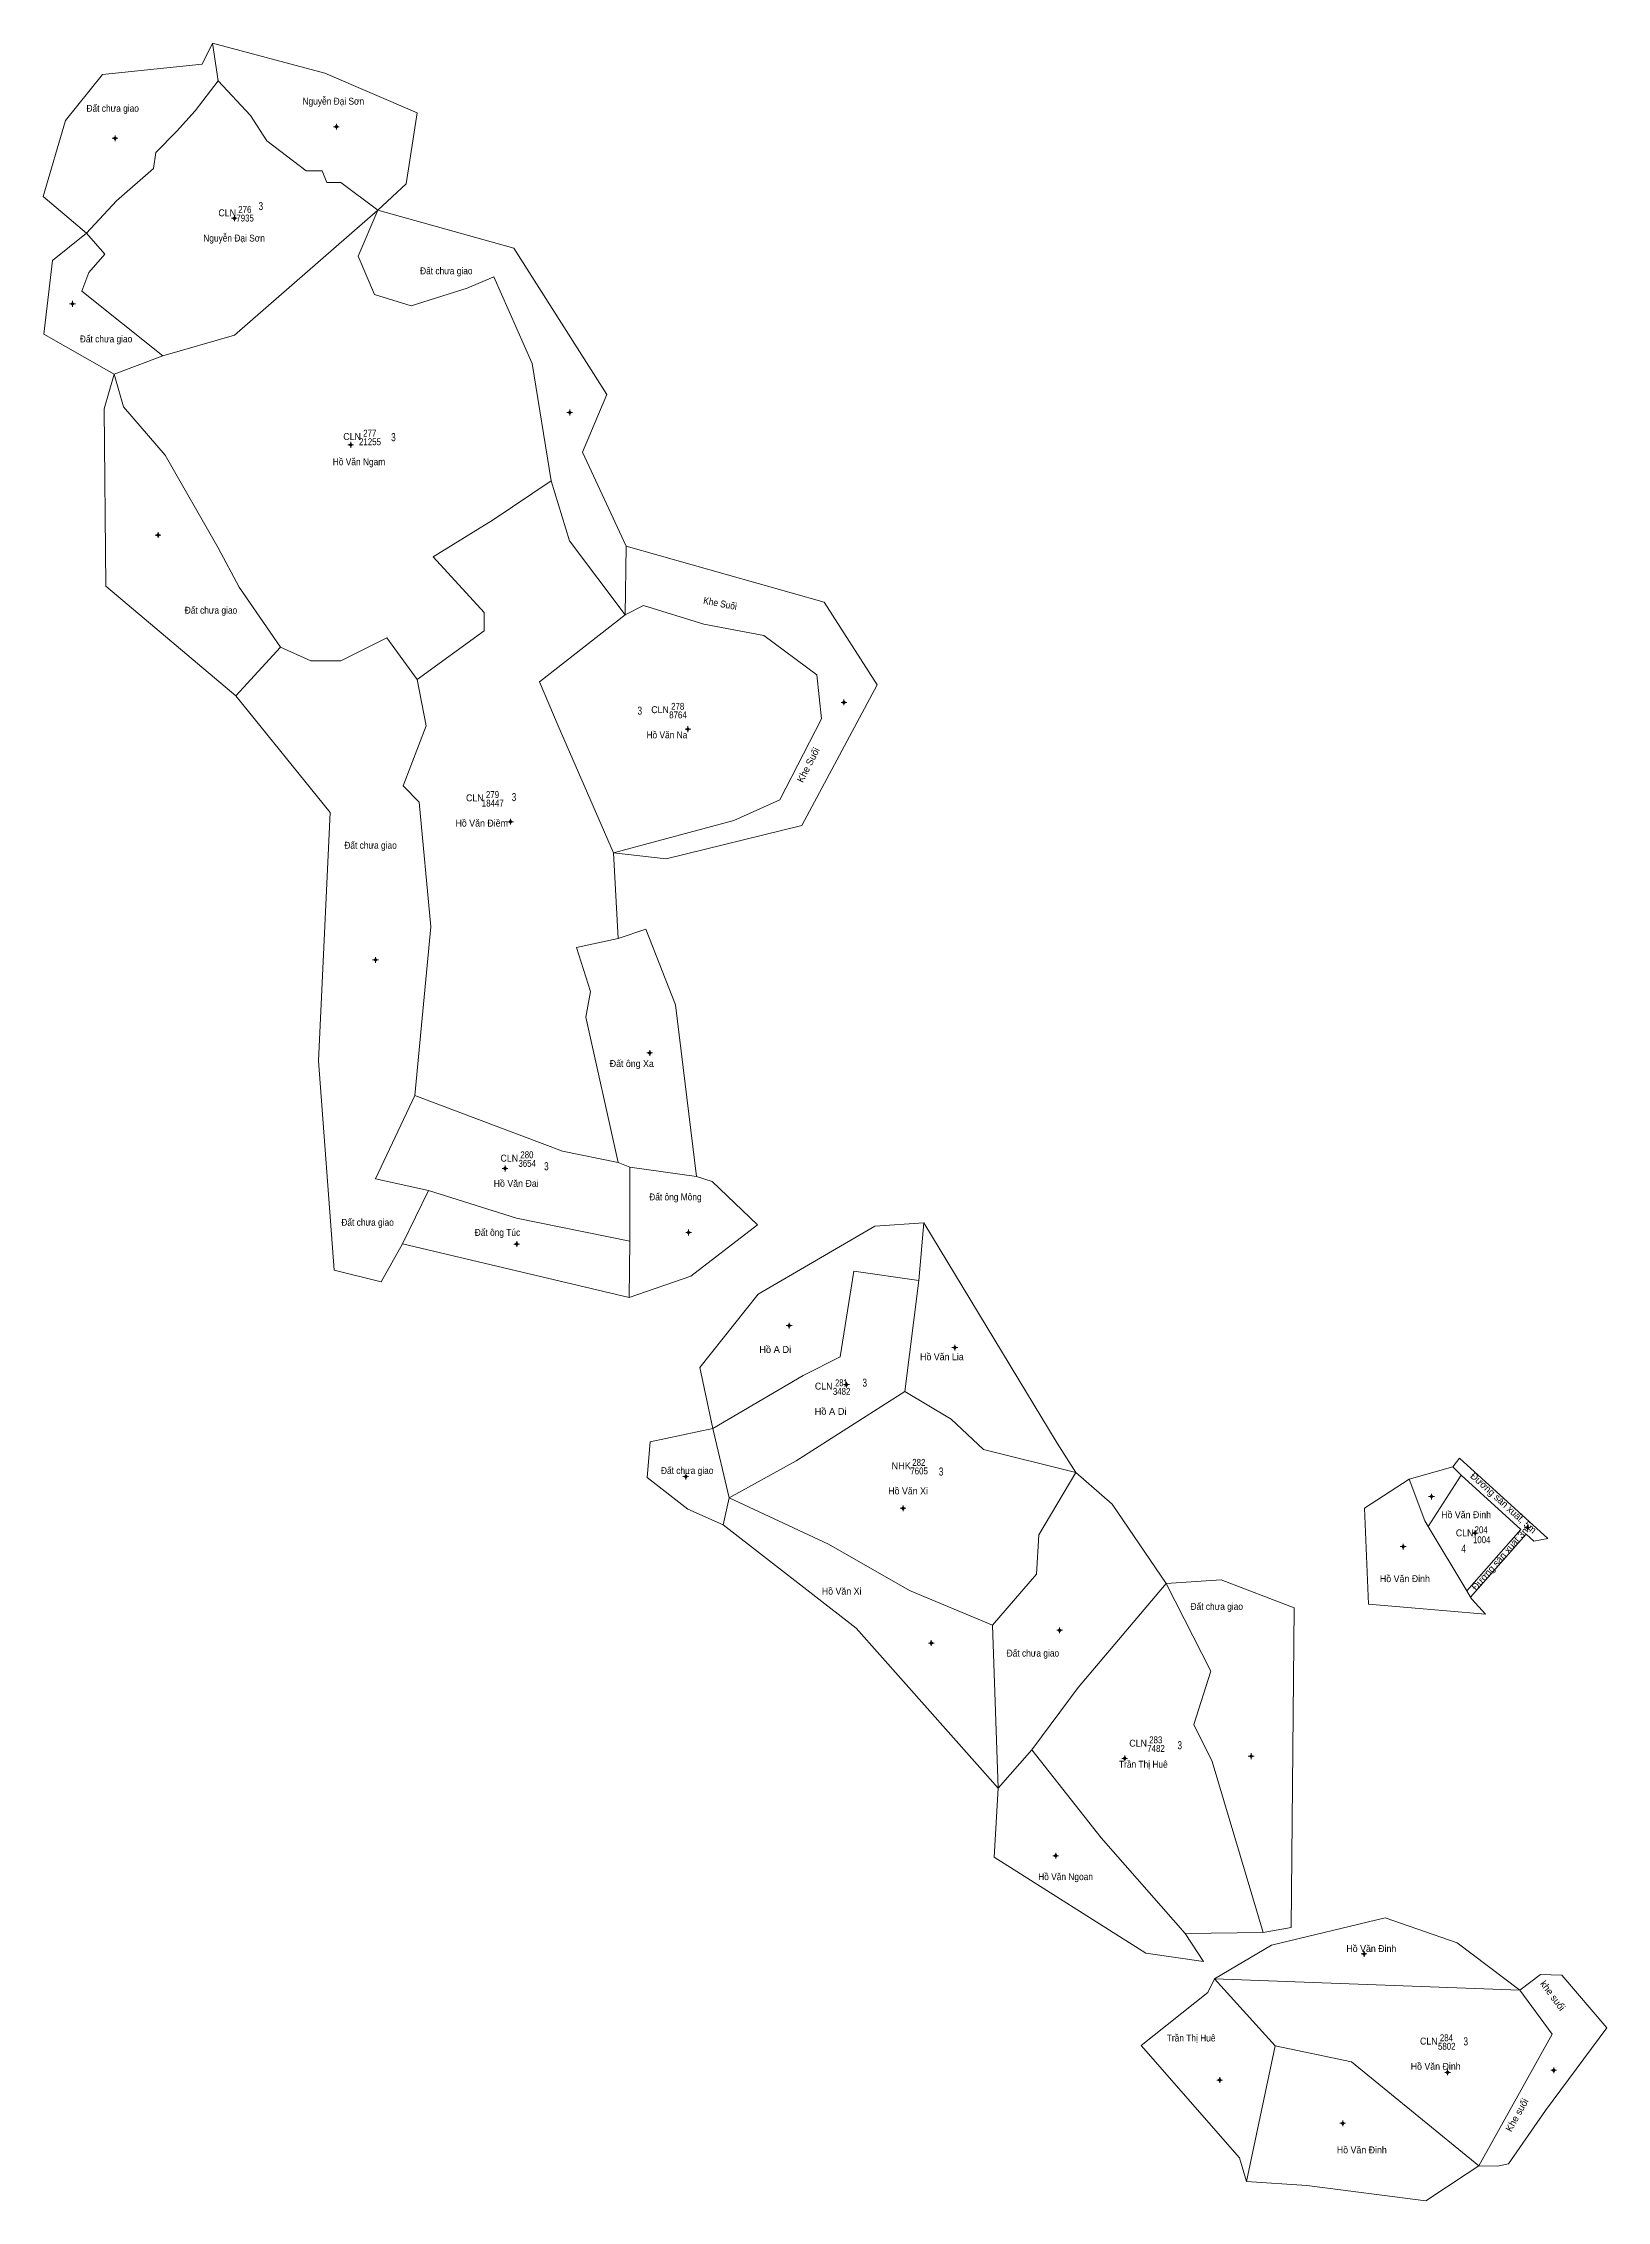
# Model space of a CAD drawing. Header units: metres. Extents: x 534642 to 537446, y 1848225 to 1851202.
# Drawn here: x 536770 to 537446, y 1848225 to 1849158 of the extents above; entities that cross this region are included whole.
import ezdxf
from ezdxf.enums import TextEntityAlignment as Align

# ---------------------------------------------------------------- set-up
doc = ezdxf.new("R2010")
doc.units = ezdxf.units.M
doc.header["$LTSCALE"] = 1.2
doc.layers.add('10', color=7, linetype='Continuous', lineweight=13)
doc.layers.add('11', color=7, linetype='Continuous', lineweight=13)
for name, color, linetype in [('2', 7, 'Continuous'), ('22', 7, 'Continuous'), ('3', 7, 'Continuous'), ('4', 7, 'Continuous'), ('5', 7, 'Continuous'), ('63', 7, 'Continuous'), ('7', 7, 'Continuous'), ('8', 7, 'Continuous')]:
    doc.layers.add(name, color=color, linetype=linetype)

msp = doc.modelspace()

# ---------------------------------------------------------------- texts
at = {"layer": '2'}
for s, width, p in [('Đất chưa giao', 0.9, (536788.75, 1849128.55)), ('Đất chưa giao', 0.9, (536933.05, 1849058.26)), ('Đất chưa giao', 0.9, (536785.88, 1849028.8)), ('Đất chưa giao', 0.9, (536831.26, 1848911.45)), ('Đất chưa giao', 0.9, (536900.29, 1848809.77)), ('Đất ông Xa', 0.95, (537015.1, 1848715.35)), ('Đất ông Mông', 0.9, (537032.16, 1848657.67)), ('Đất chưa giao', 0.9, (536899.01, 1848646.68)), ('Đất ông Túc', 0.9, (536956.7, 1848642.33)), ('Hồ Văn Lia', 0.95, (537149.34, 1848588.54)), ('Đất chưa giao', 0.9, (537266.32, 1848480.54)), ('Đất chưa giao', 0.9, (537186.8, 1848460.34)), ('Hồ Văn Ngoan', 0.9, (537200.43, 1848363.65))]:
    msp.add_text(s, height=3, dxfattribs=dict(at, width=width)).set_placement(p)
for s, width, p in [('Nguyễn Đại Sơn', 0.9, (536895.535, 1849131.63)), ('Nguyễn Đại Sơn', 0.9, (536852.595, 1849072.43)), ('Hồ Văn Ngam', 0.9, (536906.62, 1848975.67)), ('Hồ Văn Na', 0.9, (537039.825, 1848857.51)), ('Hồ Văn Điềm', 0.95, (536959.72, 1848819.36)), ('Hồ Văn Đai', 0.95, (536974.61, 1848663.53)), ('Đất chưa giao', 0.9, (537048.6, 1848539.32)), ('Hồ Văn Xi', 0.95, (537144.14, 1848530.49)), ('Hồ Văn Đinh', 0.95, (537385.515, 1848520.21)), ('Hồ Văn Xi', 0.95, (537115.41, 1848487.14)), ('Hồ Văn Đinh', 0.95, (537359.055, 1848492.55)), ('Trần Thị Huê', 0.9, (537245.91, 1848412.26)), ('Hồ Văn Đinh', 0.95, (537344.535, 1848332.54)), ('Trần Thị Huê', 0.9, (537266.58, 1848293.86)), ('Hồ Văn Đinh', 0.95, (537372.355, 1848281.61)), ('Hồ Văn Đinh', 0.95, (537340.405, 1848245.46))]:
    msp.add_text(s, height=3, dxfattribs=dict(at, width=width)).set_placement(p, align=Align.CENTER)
at = {"layer": '2', "width": 0.9}
msp.add_text('Khe Suối', height=3, rotation=349.114, dxfattribs=at).set_placement((537062.572, 1848914.41), align=Align.CENTER)
at = {"layer": '2'}
for p in [(537086.665, 1848591.7), (537110.615, 1848564.91)]:
    msp.add_text('Hồ A Di', height=3, dxfattribs=at).set_placement(p, align=Align.CENTER)
at = {"layer": '22'}
for s, rotation, p in [('Khe Suối', 62.784, (537102.313, 1848845.344)), ('khe suối', 306.384, (537421.803, 1848312.805)), ('Khe suối', 60.866, (537408.837, 1848261.32))]:
    msp.add_text(s, height=3, rotation=rotation, dxfattribs=at).set_placement(p, align=Align.CENTER)
at = {"layer": '3', "width": 0.95}
for p in [(536849.62, 1849083.35), (536903.65, 1848986.59), (537036.86, 1848868.43), (536956.75, 1848830.28), (536971.64, 1848674.45), (537107.64, 1848575.83), (537384.89, 1848512.34), (537243.64, 1848421.38), (537369.39, 1848292.53)]:
    msp.add_text('CLN', height=3, dxfattribs=at).set_placement(p, align=Align.CENTER)
at = {"layer": '3'}
msp.add_text('NHK', height=3, dxfattribs=at).set_placement((537141.17, 1848541.41), align=Align.CENTER)
at = {"layer": '4'}
for s, width, p in [('276', 0.85, (536857.25, 1849084.79)), ('277', 0.85, (536911.275, 1848988.03)), ('278', 0.85, (537044.485, 1848869.87)), ('279', 0.85, (536964.385, 1848831.72)), ('280', 0.85, (536979.27, 1848675.89)), ('281', 0.8, (537115.27, 1848577.27)), ('282', 0.85, (537148.8, 1848542.85)), ('204', 0.85, (537392.03, 1848513.69)), ('283', 0.85, (537251.275, 1848422.82)), ('284', 0.85, (537377.02, 1848293.97))]:
    msp.add_text(s, height=3, dxfattribs=dict(at, width=width)).set_placement(p, align=Align.CENTER)
at = {"layer": '5', "width": 0.85}
for s, p in [('7935', (536857.365, 1849081.09)), ('21255', (536911.395, 1848984.33)), ('8764', (537044.605, 1848866.17)), ('18447', (536964.5, 1848828.02)), ('3654', (536979.385, 1848672.19)), ('3482', (537115.395, 1848573.57)), ('7605', (537148.915, 1848539.15)), ('1004', (537392.265, 1848509.4)), ('7482', (537251.395, 1848419.12)), ('5802', (537377.145, 1848290.27))]:
    msp.add_text(s, height=3, dxfattribs=at).set_placement(p, align=Align.CENTER)
at = {"layer": '63'}
msp.add_text('D', height=0.01, dxfattribs=at).set_placement((537387.345, 1848485.9), align=Align.CENTER)
msp.add_text('D', height=0.01, dxfattribs=at).set_placement((537387.345, 1848485.9), align=Align.CENTER)
msp.add_text('D', height=0.01, dxfattribs=at).set_placement((537387.345, 1848485.9), align=Align.CENTER)
at = {"layer": '7'}
for s, width, p in [('3', 0.75, (536864.165, 1849086.04)), ('3', 0.75, (536921.525, 1848986.06)), ('3', 0.75, (537028.085, 1848867.75)), ('3', 0.75, (536973.685, 1848830.39)), ('3', 0.75, (536987.685, 1848670.68)), ('3', 0.75, (537125.395, 1848577.08)), ('3', 0.75, (537158.425, 1848538.63)), ('4', 0.8, (537384.46, 1848505.3)), ('3', 0.75, (537261.665, 1848420.25)), ('3', 0.75, (537385.375, 1848292.16))]:
    msp.add_text(s, height=3.5, dxfattribs=dict(at, width=width)).set_placement(p, align=Align.CENTER)
at = {"layer": '8'}
for s, rotation, p in [('Đường sản xuất, 5m', 317.732, (537400.686, 1848525.71)), ('Đường sản xuất 3m', 48.619, (537401.585, 1848502.058))]:
    msp.add_text(s, height=3, rotation=rotation, dxfattribs=at).set_placement(p, align=Align.CENTER)

# ---------------------------------------------------------------- hatches: boundary and pattern name
at = {"layer": '11'}
for points in [[(536896.98, 1849122.11, 1), (536896.68, 1849122.11, 1)], [(536801.28, 1849117.11, 1), (536800.98, 1849117.11, 1)], [(536852.88, 1849082.49, 1), (536852.58, 1849082.49, 1)], [(536782.86, 1849045.49, 1), (536782.56, 1849045.49, 1)], [(536997.94, 1848998.49, 1), (536997.64, 1848998.49, 1)], [(536903.2, 1848984.49, 1), (536902.9, 1848984.49, 1)], [(536819.88, 1848945.48, 1), (536819.58, 1848945.48, 1)], [(537116.54, 1848873.09, 1), (537116.24, 1848873.09, 1)], [(537049.05, 1848861.49, 1), (537048.75, 1848861.49, 1)], [(536972.32, 1848821.49, 1), (536972.02, 1848821.49, 1)], [(536913.92, 1848761.7, 1), (536913.62, 1848761.7, 1)], [(537032.53, 1848721.45, 1), (537032.23, 1848721.45, 1)], [(536969.94, 1848671.49, 1), (536969.64, 1848671.49, 1)], [(536974.99, 1848638.79, 1), (536974.69, 1848638.79, 1)], [(537049.38, 1848643.79, 1), (537049.08, 1848643.79, 1)], [(537092.84, 1848603.51, 1), (537092.54, 1848603.51, 1)], [(537164.5, 1848594.01, 1), (537164.2, 1848594.01, 1)], [(537117.67, 1848577.99, 1), (537117.37, 1848577.99, 1)], [(537048.13, 1848538.19, 1), (537047.83, 1848538.19, 1)], [(537142.12, 1848524.49, 1), (537141.82, 1848524.49, 1)], [(537370.69, 1848529.56, 1), (537370.39, 1848529.56, 1)], [(537412.23, 1848516.12, 1), (537411.93, 1848516.12, 1)], [(537358.45, 1848507.92, 1), (537358.15, 1848507.92, 1)], [(537389.52, 1848513.79, 1), (537389.22, 1848513.79, 1)], [(537209.85, 1848471.7, 1), (537209.55, 1848471.7, 1)], [(537154.31, 1848466.2, 1), (537154.01, 1848466.2, 1)], [(537238, 1848416.31, 1), (537237.7, 1848416.31, 1)], [(537292.72, 1848417.28, 1), (537292.42, 1848417.28, 1)], [(537208.14, 1848374.21, 1), (537207.84, 1848374.21, 1)], [(537341.54, 1848331.7, 1), (537341.24, 1848331.7, 1)], [(537279.11, 1848277.15, 1), (537278.81, 1848277.15, 1)], [(537377.67, 1848280.49, 1), (537377.37, 1848280.49, 1)], [(537423.56, 1848281.39, 1), (537423.26, 1848281.39, 1)], [(537332.31, 1848258.46, 1), (537332.01, 1848258.46, 1)]]:
    msp.add_hatch(color=256, dxfattribs=at).paths.add_polyline_path(points)

# ---------------------------------------------------------------- linework, layer by layer
at = {"layer": '10'}
for p, q in [((536845.73, 1849141.99), (536843.33, 1849158.24)), ((536800.73, 1849014.99), (536821.73, 1849022.99)), ((537022.2, 1848940.71), (537021.73, 1848910.99)), ((536853.32, 1848875.98), (536872.73, 1848896.99)), ((537018.73, 1848770.99), (537016.73, 1848807.99)), ((536936.73, 1848661.99), (536925.41, 1848638.93)), ((536925.41, 1848638.93), (537023.49, 1848615.6)), ((537059.73, 1848558.99), (537066.73, 1848528.99)), ((537360.83, 1848537.11), (537379.78, 1848542.46)), ((537369.1, 1848516.68), (537383.36, 1848538.85)), ((537383.36, 1848538.85), (537379.78, 1848542.46)), ((537064.12, 1848517.4), (537066.73, 1848528.99)), ((537387.34, 1848485.9), (537387.46, 1848486.04)), ((537180.73, 1848473.99), (537183.06, 1848403.41)), ((537197.73, 1848419.99), (537183.06, 1848403.41)), ((537264.05, 1848340.63), (537297.73, 1848340.99))]:
    msp.add_line(p, q, dxfattribs=at)
for points in [[(536788.73, 1849075.99), (536770.01, 1849091.88), (536779.69, 1849124.83), (536795.67, 1849144.65), (536838.8, 1849149.13), (536843.33, 1849158.24)], [(536843.33, 1849158.24), (536891.84, 1849145.29), (536931.77, 1849128.03), (536926.98, 1849097.33), (536914.73, 1849085.99)], [(536845.73, 1849141.99), (536835.73, 1849128.99), (536827.73, 1849119.99), (536818.73, 1849110.99), (536817.73, 1849103.99), (536801.73, 1849089.99), (536788.73, 1849075.99)], [(536914.73, 1849085.99), (536898.73, 1849097.99), (536892.73, 1849097.99), (536890.73, 1849102.99), (536883.73, 1849102.99), (536866.73, 1849115.99), (536859.73, 1849126.99), (536845.73, 1849141.99)], [(536821.73, 1849022.99), (536852.73, 1849031.99), (536914.73, 1849085.99)], [(536914.73, 1849085.99), (536906.31, 1849066.17), (536913.27, 1849049.58), (536929.19, 1849044.6), (536953.39, 1849052.23), (536964.99, 1849057.21), (536981.57, 1849019.71), (536989.73, 1848968.99)], [(536914.73, 1849085.99), (536973.63, 1849069.54), (537013.89, 1849006.25), (537003.34, 1848981.31), (537022.2, 1848940.71)], [(536788.73, 1849075.99), (536774.08, 1849064.29), (536770.25, 1849032.32), (536797.41, 1849016.97), (536800.73, 1849014.99)], [(536788.73, 1849075.99), (536796.73, 1849066.99), (536789.73, 1849058.99), (536786.73, 1849050.99), (536821.73, 1849022.99)], [(536800.73, 1849014.99), (536796.44, 1849000.04), (536797.08, 1848923.3), (536853.32, 1848875.98)], [(536872.73, 1848896.99), (536854.73, 1848922.99), (536845.73, 1848939.99), (536822.73, 1848979.99), (536804.73, 1849000.99), (536800.73, 1849014.99)], [(536989.73, 1848968.99), (536964.73, 1848951.99), (536938.73, 1848935.99), (536960.73, 1848911.99), (536960.73, 1848903.99), (536931.73, 1848882.99)], [(537021.73, 1848910.99), (536997.73, 1848942.99), (536989.73, 1848968.99)], [(537022.2, 1848940.71), (537107.83, 1848916.42), (537130.84, 1848880.61), (537098.25, 1848819.87), (537039.45, 1848805.48), (537016.73, 1848807.99)], [(537021.73, 1848910.99), (536984.73, 1848881.99), (536992.73, 1848862.99), (537016.73, 1848807.99)], [(537016.73, 1848807.99), (537068.73, 1848821.99), (537088.73, 1848830.99), (537106.73, 1848865.99), (537104.73, 1848884.99), (537081.73, 1848901.99), (537055.73, 1848906.99), (537029.73, 1848914.99), (537021.73, 1848910.99)], [(536931.73, 1848882.99), (536918.73, 1848900.99), (536898.73, 1848890.99), (536885.73, 1848890.99), (536872.73, 1848896.99)], [(536931.73, 1848882.99), (536935.73, 1848862.99), (536925.73, 1848836.99), (536932.73, 1848829.99), (536937.73, 1848775.99), (536930.73, 1848702.99)], [(536853.32, 1848875.98), (536894.23, 1848825.46), (536889.11, 1848718.02), (536895.83, 1848627.53), (536916.28, 1848622.41), (536925.41, 1848638.93)], [(537018.73, 1848673.99), (537004.73, 1848736.99), (537006.73, 1848747.99), (537000.73, 1848766.99), (537018.73, 1848770.99)], [(537052.6, 1848667.98), (537043.48, 1848742.31), (537030.7, 1848774.93), (537018.73, 1848770.99)], [(536936.73, 1848661.99), (536913.73, 1848666.99), (536930.73, 1848702.99)], [(536930.73, 1848702.99), (536994.73, 1848678.99), (537018.73, 1848673.99)], [(537018.73, 1848673.99), (537023.73, 1848671.99), (537052.6, 1848667.98)], [(537023.73, 1848671.99), (537023.73, 1848639.99), (537023.49, 1848615.6)], [(537023.49, 1848615.6), (537050.2, 1848624.96), (537078.96, 1848647.03), (537059.46, 1848665.89), (537052.6, 1848667.98)], [(537023.73, 1848639.99), (536974.73, 1848649.99), (536936.73, 1848661.99)], [(537059.73, 1848558.99), (537054.13, 1848585.43), (537079.27, 1848617.14), (537129.77, 1848646.56), (537150.97, 1848648.03)], [(537142.73, 1848574.99), (537148.73, 1848622.99), (537150.97, 1848648.03)], [(537150.97, 1848648.03), (537208.56, 1848552.7), (537216.73, 1848539.99)], [(537148.73, 1848622.99), (537120.73, 1848626.99), (537114.73, 1848589.99), (537098.73, 1848581.99), (537059.73, 1848558.99)], [(537066.73, 1848528.99), (537095.73, 1848544.99), (537142.73, 1848574.99)], [(537142.73, 1848574.99), (537162.73, 1848562.99), (537176.73, 1848549.99), (537216.73, 1848539.99)], [(537059.73, 1848558.99), (537032.63, 1848553.22), (537031.35, 1848537.86), (537048.93, 1848524.11), (537064.12, 1848517.4)], [(537379.78, 1848542.46), (537382.71, 1848546.21), (537420.91, 1848511.49), (537414.76, 1848510.3), (537411.47, 1848513.29), (537387.46, 1848486.04)], [(537216.73, 1848539.99), (537200.73, 1848512.99), (537199.73, 1848495.99), (537180.73, 1848473.99)], [(537216.73, 1848539.99), (537232.37, 1848526.21), (537255.73, 1848491.99)], [(537393.84, 1848478.74), (537343.26, 1848483), (537341.59, 1848524.57), (537360.83, 1848537.11)], [(537369.1, 1848516.68), (537367.68, 1848519.05), (537360.83, 1848537.11)], [(537383.36, 1848538.85), (537409.25, 1848515.31), (537385.84, 1848488.74)], [(537180.73, 1848473.99), (537144.73, 1848488.99), (537109.73, 1848508.99), (537066.73, 1848528.99)], [(537183.06, 1848403.41), (537121.65, 1848472.62), (537064.12, 1848517.4)], [(537387.46, 1848486.04), (537385.84, 1848488.74), (537369.1, 1848516.68)], [(537255.73, 1848491.99), (537217.73, 1848446.99), (537197.73, 1848419.99)], [(537255.73, 1848491.99), (537279.55, 1848493.58), (537311.2, 1848481.42), (537309.85, 1848343.2), (537297.73, 1848340.99)], [(537297.73, 1848340.99), (537275.73, 1848414.99), (537267.73, 1848430.99), (537275.16, 1848453.97), (537255.73, 1848491.99)], [(537387.46, 1848486.04), (537387.95, 1848485.23), (537393.84, 1848478.74)], [(537197.73, 1848419.99), (537227.73, 1848381.99), (537264.05, 1848340.63)], [(537264.05, 1848340.63), (537271.97, 1848328.44), (537246.93, 1848332.06), (537181.4, 1848373.64), (537183.06, 1848403.41)], [(537408.73, 1848315.99), (537381.66, 1848336.55), (537350.51, 1848347.41), (537301.28, 1848335.58), (537276.73, 1848320.99)], [(537276.73, 1848320.99), (537273.79, 1848315.1), (537245.02, 1848292.07), (537287.54, 1848243.47), (537290.55, 1848233.31)], [(537408.73, 1848315.99), (537276.73, 1848320.99), (537303, 1848292), (537290.55, 1848233.31)], [(537408.73, 1848315.99), (537417.63, 1848322.81), (537426.9, 1848322.49), (537446.4, 1848299.78), (537419.87, 1848263.96), (537403.88, 1848240.93), (537399.09, 1848239.97), (537391, 1848240)], [(537391, 1848240), (537422.73, 1848296.99), (537408.73, 1848315.99)], [(537303, 1848292), (537336, 1848285), (537391, 1848240)], [(537290.55, 1848233.31), (537316.64, 1848231.63), (537368.09, 1848224.92), (537385.99, 1848236.76), (537391, 1848240)]]:
    msp.add_lwpolyline(points, dxfattribs=at)
at = {"layer": '11'}
for p, q in [((536896.2, 1849122.11), (536895.58, 1849122.11)), ((536896.83, 1849123.36), (536896.83, 1849122.74)), ((536898.08, 1849122.11), (536897.45, 1849122.11)), ((536800.5, 1849117.11), (536799.88, 1849117.11)), ((536801.13, 1849118.36), (536801.13, 1849117.74)), ((536801.13, 1849116.48), (536801.13, 1849115.86)), ((536802.38, 1849117.11), (536801.76, 1849117.11)), ((536896.83, 1849121.48), (536896.83, 1849120.86)), ((536852.1, 1849082.49), (536851.48, 1849082.49)), ((536852.73, 1849083.74), (536852.73, 1849083.12)), ((536852.73, 1849081.86), (536852.73, 1849081.24)), ((536853.98, 1849082.49), (536853.36, 1849082.49)), ((536782.08, 1849045.49), (536781.46, 1849045.49)), ((536782.71, 1849046.74), (536782.71, 1849046.12)), ((536782.71, 1849044.86), (536782.71, 1849044.24)), ((536783.96, 1849045.49), (536783.34, 1849045.49)), ((536997.16, 1848998.49), (536996.54, 1848998.49)), ((536997.79, 1848999.74), (536997.79, 1848999.12)), ((536997.79, 1848997.86), (536997.79, 1848997.24)), ((536999.04, 1848998.49), (536998.42, 1848998.49)), ((536902.43, 1848984.49), (536901.8, 1848984.49)), ((536903.05, 1848985.74), (536903.05, 1848985.12)), ((536903.05, 1848983.86), (536903.05, 1848983.24)), ((536904.3, 1848984.49), (536903.68, 1848984.49)), ((536819.1, 1848945.48), (536818.48, 1848945.48)), ((536819.73, 1848946.73), (536819.73, 1848946.1)), ((536819.73, 1848944.86), (536819.73, 1848944.23)), ((536820.98, 1848945.48), (536820.36, 1848945.48)), ((537115.76, 1848873.09), (537115.14, 1848873.09)), ((537116.39, 1848874.34), (537116.39, 1848873.72)), ((537116.39, 1848872.46), (537116.39, 1848871.84)), ((537117.64, 1848873.09), (537117.02, 1848873.09)), ((537048.28, 1848861.49), (537047.65, 1848861.49)), ((537048.9, 1848862.74), (537048.9, 1848862.12)), ((537048.9, 1848860.86), (537048.9, 1848860.24)), ((537050.15, 1848861.49), (537049.52, 1848861.49)), ((536971.55, 1848821.49), (536970.92, 1848821.49)), ((536972.17, 1848822.74), (536972.17, 1848822.12)), ((536972.17, 1848820.86), (536972.17, 1848820.24)), ((536973.42, 1848821.49), (536972.8, 1848821.49)), ((536913.14, 1848761.7), (536912.52, 1848761.7)), ((536913.77, 1848762.95), (536913.77, 1848762.32)), ((536913.77, 1848761.08), (536913.77, 1848760.45)), ((536915.02, 1848761.7), (536914.4, 1848761.7)), ((537031.76, 1848721.45), (537031.13, 1848721.45)), ((537032.38, 1848722.7), (537032.38, 1848722.08)), ((537032.38, 1848720.82), (537032.38, 1848720.2)), ((537033.63, 1848721.45), (537033, 1848721.45)), ((536969.16, 1848671.49), (536968.54, 1848671.49)), ((536969.79, 1848672.74), (536969.79, 1848672.12)), ((536969.79, 1848670.86), (536969.79, 1848670.24)), ((536971.04, 1848671.49), (536970.42, 1848671.49)), ((536974.22, 1848638.79), (536973.59, 1848638.79)), ((536974.84, 1848640.04), (536974.84, 1848639.42)), ((536974.84, 1848638.16), (536974.84, 1848637.54)), ((536976.09, 1848638.79), (536975.46, 1848638.79)), ((537048.6, 1848643.79), (537047.98, 1848643.79)), ((537049.23, 1848645.04), (537049.23, 1848644.42)), ((537049.23, 1848643.16), (537049.23, 1848642.54)), ((537050.48, 1848643.79), (537049.86, 1848643.79)), ((537092.06, 1848603.51), (537091.44, 1848603.51)), ((537092.69, 1848604.76), (537092.69, 1848604.14)), ((537092.69, 1848602.88), (537092.69, 1848602.26)), ((537093.94, 1848603.51), (537093.31, 1848603.51)), ((537163.72, 1848594.01), (537163.1, 1848594.01)), ((537164.35, 1848595.26), (537164.35, 1848594.64)), ((537164.35, 1848593.38), (537164.35, 1848592.76)), ((537165.6, 1848594.01), (537164.98, 1848594.01)), ((537116.9, 1848577.99), (537116.27, 1848577.99)), ((537117.52, 1848579.24), (537117.52, 1848578.62)), ((537117.52, 1848577.36), (537117.52, 1848576.74)), ((537118.77, 1848577.99), (537118.14, 1848577.99)), ((537047.36, 1848538.19), (537046.73, 1848538.19)), ((537047.98, 1848539.44), (537047.98, 1848538.82)), ((537047.98, 1848537.56), (537047.98, 1848536.94)), ((537049.23, 1848538.19), (537048.6, 1848538.19)), ((537141.34, 1848524.49), (537140.72, 1848524.49)), ((537141.97, 1848525.74), (537141.97, 1848525.12)), ((537143.22, 1848524.49), (537142.6, 1848524.49)), ((537369.92, 1848529.56), (537369.29, 1848529.56)), ((537370.54, 1848530.81), (537370.54, 1848530.18)), ((537370.54, 1848528.94), (537370.54, 1848528.31)), ((537371.79, 1848529.56), (537371.16, 1848529.56)), ((537141.97, 1848523.86), (537141.97, 1848523.24)), ((537389.37, 1848515.04), (537389.37, 1848514.42)), ((537411.45, 1848516.12), (537410.83, 1848516.12)), ((537412.08, 1848517.37), (537412.08, 1848516.74)), ((537412.08, 1848515.5), (537412.08, 1848514.87)), ((537413.33, 1848516.12), (537412.7, 1848516.12)), ((537357.68, 1848507.92), (537357.05, 1848507.92)), ((537358.3, 1848509.17), (537358.3, 1848508.54)), ((537358.3, 1848507.3), (537358.3, 1848506.67)), ((537359.55, 1848507.92), (537358.93, 1848507.92)), ((537388.74, 1848513.79), (537388.12, 1848513.79)), ((537389.37, 1848513.16), (537389.37, 1848512.54)), ((537390.62, 1848513.79), (537390, 1848513.79)), ((537209.07, 1848471.7), (537208.45, 1848471.7)), ((537209.7, 1848472.95), (537209.7, 1848472.32)), ((537209.7, 1848471.08), (537209.7, 1848470.45)), ((537210.95, 1848471.7), (537210.32, 1848471.7)), ((537153.54, 1848466.2), (537152.91, 1848466.2)), ((537154.16, 1848467.45), (537154.16, 1848466.82)), ((537154.16, 1848465.58), (537154.16, 1848464.95)), ((537155.41, 1848466.2), (537154.78, 1848466.2)), ((537237.22, 1848416.31), (537236.6, 1848416.31)), ((537237.85, 1848417.56), (537237.85, 1848416.94)), ((537237.85, 1848415.68), (537237.85, 1848415.06)), ((537239.1, 1848416.31), (537238.48, 1848416.31)), ((537291.94, 1848417.28), (537291.32, 1848417.28)), ((537292.57, 1848418.53), (537292.57, 1848417.9)), ((537292.57, 1848416.66), (537292.57, 1848416.03)), ((537293.82, 1848417.28), (537293.19, 1848417.28)), ((537207.99, 1848375.46), (537207.99, 1848374.84)), ((537207.36, 1848374.21), (537206.74, 1848374.21)), ((537207.99, 1848373.58), (537207.99, 1848372.96)), ((537209.24, 1848374.21), (537208.62, 1848374.21)), ((537340.76, 1848331.7), (537340.14, 1848331.7)), ((537341.39, 1848332.95), (537341.39, 1848332.32)), ((537341.39, 1848331.08), (537341.39, 1848330.45)), ((537342.64, 1848331.7), (537342.02, 1848331.7)), ((537377.52, 1848281.74), (537377.52, 1848281.12)), ((537423.41, 1848282.64), (537423.41, 1848282.02)), ((537278.34, 1848277.15), (537277.71, 1848277.15)), ((537278.96, 1848278.4), (537278.96, 1848277.78)), ((537278.96, 1848276.52), (537278.96, 1848275.9)), ((537280.21, 1848277.15), (537279.58, 1848277.15)), ((537376.9, 1848280.49), (537376.27, 1848280.49)), ((537377.52, 1848279.86), (537377.52, 1848279.24)), ((537378.77, 1848280.49), (537378.14, 1848280.49)), ((537422.78, 1848281.39), (537422.16, 1848281.39)), ((537423.41, 1848280.76), (537423.41, 1848280.14)), ((537424.66, 1848281.39), (537424.04, 1848281.39)), ((537331.54, 1848258.46), (537330.91, 1848258.46)), ((537332.16, 1848259.71), (537332.16, 1848259.08)), ((537332.16, 1848257.84), (537332.16, 1848257.21)), ((537333.41, 1848258.46), (537332.78, 1848258.46))]:
    msp.add_line(p, q, dxfattribs=at)
for points in [[(536896.83, 1849122.74), (536896.2, 1849122.11), (536896.83, 1849121.48), (536897.45, 1849122.11)], [(536801.13, 1849117.74), (536800.5, 1849117.11), (536801.13, 1849116.48), (536801.76, 1849117.11)], [(536852.73, 1849083.12), (536852.1, 1849082.49), (536852.73, 1849081.86), (536853.36, 1849082.49)], [(536782.71, 1849046.12), (536782.08, 1849045.49), (536782.71, 1849044.86), (536783.34, 1849045.49)], [(536997.79, 1848999.12), (536997.16, 1848998.49), (536997.79, 1848997.86), (536998.42, 1848998.49)], [(536903.05, 1848985.12), (536902.43, 1848984.49), (536903.05, 1848983.86), (536903.68, 1848984.49)], [(536819.73, 1848946.1), (536819.1, 1848945.48), (536819.73, 1848944.86), (536820.36, 1848945.48)], [(537116.39, 1848873.72), (537115.76, 1848873.09), (537116.39, 1848872.46), (537117.02, 1848873.09)], [(537048.9, 1848862.12), (537048.28, 1848861.49), (537048.9, 1848860.86), (537049.52, 1848861.49)], [(536972.17, 1848822.12), (536971.55, 1848821.49), (536972.17, 1848820.86), (536972.8, 1848821.49)], [(536913.77, 1848762.32), (536913.14, 1848761.7), (536913.77, 1848761.08), (536914.4, 1848761.7)], [(537032.38, 1848722.08), (537031.76, 1848721.45), (537032.38, 1848720.82), (537033, 1848721.45)], [(536969.79, 1848672.12), (536969.16, 1848671.49), (536969.79, 1848670.86), (536970.42, 1848671.49)], [(536974.84, 1848639.42), (536974.22, 1848638.79), (536974.84, 1848638.16), (536975.46, 1848638.79)], [(537049.23, 1848644.42), (537048.6, 1848643.79), (537049.23, 1848643.16), (537049.86, 1848643.79)], [(537092.69, 1848604.14), (537092.06, 1848603.51), (537092.69, 1848602.88), (537093.31, 1848603.51)], [(537164.35, 1848594.64), (537163.72, 1848594.01), (537164.35, 1848593.38), (537164.98, 1848594.01)], [(537117.52, 1848578.62), (537116.9, 1848577.99), (537117.52, 1848577.36), (537118.14, 1848577.99)], [(537047.98, 1848538.82), (537047.36, 1848538.19), (537047.98, 1848537.56), (537048.6, 1848538.19)], [(537141.97, 1848525.12), (537141.34, 1848524.49), (537141.97, 1848523.86), (537142.6, 1848524.49)], [(537370.54, 1848530.18), (537369.92, 1848529.56), (537370.54, 1848528.94), (537371.16, 1848529.56)], [(537412.08, 1848516.74), (537411.45, 1848516.12), (537412.08, 1848515.5), (537412.7, 1848516.12)], [(537358.3, 1848508.54), (537357.68, 1848507.92), (537358.3, 1848507.3), (537358.93, 1848507.92)], [(537389.37, 1848514.42), (537388.74, 1848513.79), (537389.37, 1848513.16), (537390, 1848513.79)], [(537209.7, 1848472.32), (537209.07, 1848471.7), (537209.7, 1848471.08), (537210.32, 1848471.7)], [(537154.16, 1848466.82), (537153.54, 1848466.2), (537154.16, 1848465.58), (537154.78, 1848466.2)], [(537237.85, 1848416.94), (537237.22, 1848416.31), (537237.85, 1848415.68), (537238.48, 1848416.31)], [(537292.57, 1848417.9), (537291.94, 1848417.28), (537292.57, 1848416.66), (537293.19, 1848417.28)], [(537207.99, 1848374.84), (537207.36, 1848374.21), (537207.99, 1848373.58), (537208.62, 1848374.21)], [(537341.39, 1848332.32), (537340.76, 1848331.7), (537341.39, 1848331.08), (537342.02, 1848331.7)], [(537423.41, 1848282.02), (537422.78, 1848281.39), (537423.41, 1848280.76), (537424.04, 1848281.39)], [(537278.96, 1848277.78), (537278.34, 1848277.15), (537278.96, 1848276.52), (537279.58, 1848277.15)], [(537377.52, 1848281.12), (537376.9, 1848280.49), (537377.52, 1848279.86), (537378.14, 1848280.49)], [(537332.16, 1848259.08), (537331.54, 1848258.46), (537332.16, 1848257.84), (537332.78, 1848258.46)]]:
    msp.add_lwpolyline(points, close=True, dxfattribs=at)
for centre in [(536896.83, 1849122.11), (536801.13, 1849117.11), (536852.73, 1849082.49), (536782.71, 1849045.49), (536997.79, 1848998.49), (536903.05, 1848984.49), (536819.73, 1848945.48), (537116.39, 1848873.09), (537048.9, 1848861.49), (536972.17, 1848821.49), (536913.77, 1848761.7), (537032.38, 1848721.45), (536969.79, 1848671.49), (536974.84, 1848638.79), (537049.23, 1848643.79), (537092.69, 1848603.51), (537164.35, 1848594.01), (537117.52, 1848577.99), (537047.98, 1848538.19), (537141.97, 1848524.49), (537370.54, 1848529.56), (537412.08, 1848516.12), (537358.3, 1848507.92), (537389.37, 1848513.79), (537209.7, 1848471.7), (537154.16, 1848466.2), (537237.85, 1848416.31), (537292.57, 1848417.28), (537207.99, 1848374.21), (537341.39, 1848331.7), (537278.96, 1848277.15), (537377.52, 1848280.49), (537423.41, 1848281.39), (537332.16, 1848258.46)]:
    msp.add_circle(centre, 0.15, dxfattribs=at)

msp.set_redraw_order([(e.dxf.handle, doc.entitydb.next_handle()) for e in msp.query("TEXT MTEXT ATTDEF DIMENSION ARC_DIMENSION")])  # texts and dimensions are drawn at this point

doc.saveas('drawing.dxf')
